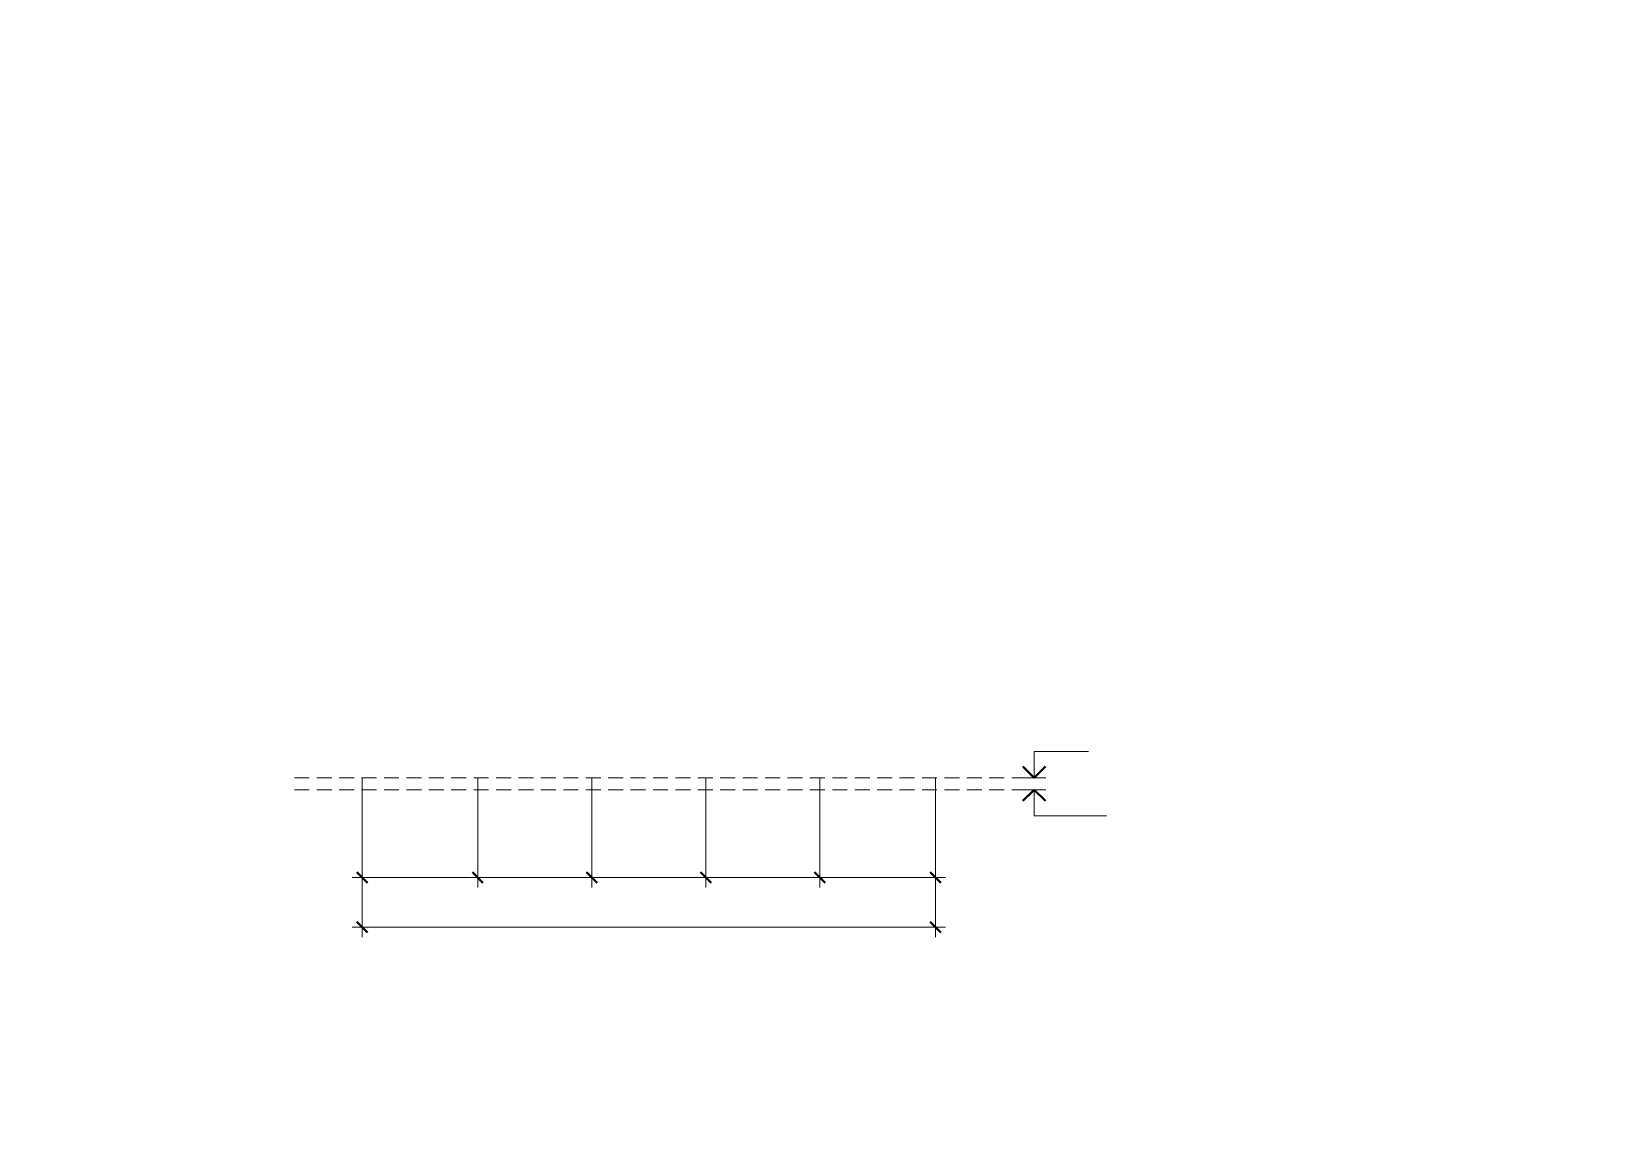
# Model space of a CAD drawing. Header units: millimetres. Extents: x 0 to 7980, y 0 to 297.
# Drawn here: x 3780 to 4200, y 0 to 297 of the extents above; entities that cross this region are included whole.
import ezdxf

# ---------------------------------------------------------------- set-up
doc = ezdxf.new("R2010")
doc.units = ezdxf.units.MM
for name, pattern in [('K5LT_BASIC', [0]), ('K5LT_DASHED', [6, 4, -2]), ('K5LT_THIN', [0])]:
    doc.linetypes.add(name, pattern=pattern)
doc.layers.add('Системный слой', color=7, linetype='Continuous')
doc.styles.add('KTEXTSTYLE', font='GOST_AU.SHX', dxfattribs={"width": 0.96, "height": 5})

# ---------------------------------------------------------------- blocks, each defined once
blk = doc.blocks.new('U140')
at = {"layer": 'Системный слой', "color": 7, "linetype": 'K5LT_THIN', "lineweight": 18}
for p, q in [((4048.39, 97.34), (4048.39, 104.34)), ((4048.39, 104.34), (4062.93, 104.34)), ((4042.8, 97.34), (4050.39, 97.34))]:
    blk.add_line(p, q, dxfattribs=at)
at = {"layer": 'Системный слой', "color": 5, "linetype": 'K5LT_BASIC', "lineweight": 40}
for p, q in [((4045.39, 100.34), (4048.39, 97.34)), ((4048.39, 97.34), (4051.39, 100.34))]:
    blk.add_line(p, q, dxfattribs=at)
blk = doc.blocks.new('U141')
at = {"layer": 'Системный слой', "color": 7, "linetype": 'K5LT_THIN', "lineweight": 18}
for p, q in [((4043.13, 94.14), (4050.39, 94.14)), ((4048.39, 94.14), (4048.39, 87.14)), ((4048.39, 87.14), (4067.78, 87.14))]:
    blk.add_line(p, q, dxfattribs=at)
at = {"layer": 'Системный слой', "color": 5, "linetype": 'K5LT_BASIC', "lineweight": 40}
for p, q in [((4048.39, 94.14), (4045.39, 91.14)), ((4051.39, 91.14), (4048.39, 94.14))]:
    blk.add_line(p, q, dxfattribs=at)
blk = doc.blocks.new('U139')
at = {"layer": 'Системный слой', "color": 7, "linetype": 'K5LT_DASHED', "lineweight": 18}
for p, q in [((3850.38, 97.34), (4051.55, 97.34)), ((3850.38, 94.14), (4051.55, 94.14))]:
    blk.add_line(p, q, dxfattribs=at)
at = {"layer": 'Системный слой'}
for name in ['U140', 'U141']:
    blk.add_blockref(name, (0, 0), dxfattribs=at)

msp = doc.modelspace()

# ---------------------------------------------------------------- linework, layer by layer
at = {"layer": 'Системный слой', "color": 7, "linetype": 'K5LT_THIN', "lineweight": 18}
for p, q in [((3868.5129, 97.34377), (3868.5129, 68.01044)), ((3868.5129, 97.34377), (3868.5129, 54.67711)), ((3899.44623, 97.34377), (3899.44623, 68.01044)), ((3899.44623, 97.34377), (3899.44623, 68.01044)), ((3929.97956, 97.34377), (3929.97956, 68.01044)), ((3929.97956, 97.34377), (3929.97956, 68.01044)), ((3960.5129, 97.34377), (3960.5129, 68.01044)), ((3960.5129, 97.34377), (3960.5129, 68.01044)), ((3991.04623, 97.34377), (3991.04623, 68.01044)), ((3991.04623, 97.34377), (3991.04623, 68.01044)), ((4021.97956, 97.34377), (4021.97956, 68.01044)), ((4021.97956, 97.34377), (4021.97956, 54.67711)), ((3868.5129, 70.67711), (3865.84623, 70.67711)), ((3868.5129, 70.67711), (3899.44623, 70.67711)), ((3899.44623, 70.67711), (3896.77956, 70.67711)), ((3899.44623, 70.67711), (3902.1129, 70.67711)), ((3899.44623, 70.67711), (3929.97956, 70.67711)), ((3929.97956, 70.67711), (3927.3129, 70.67711)), ((3929.97956, 70.67711), (3932.64623, 70.67711)), ((3929.97956, 70.67711), (3960.5129, 70.67711)), ((3960.5129, 70.67711), (3957.84623, 70.67711)), ((3960.5129, 70.67711), (3963.17956, 70.67711)), ((3960.5129, 70.67711), (3991.04623, 70.67711)), ((3991.04623, 70.67711), (3988.37956, 70.67711)), ((3991.04623, 70.67711), (3993.7129, 70.67711)), ((3991.04623, 70.67711), (4021.97956, 70.67711)), ((4021.97956, 70.67711), (4024.64623, 70.67711)), ((3868.5129, 57.34377), (3865.84623, 57.34377)), ((3868.5129, 57.34377), (4021.97956, 57.34377)), ((4021.97956, 57.34377), (4024.64623, 57.34377))]:
    msp.add_line(p, q, dxfattribs=at)
at = {"layer": 'Системный слой', "color": 5, "linetype": 'K5LT_BASIC', "lineweight": 40}
for p, q in [((3869.9269, 69.26311), (3867.0989, 72.09111)), ((3898.03223, 72.09111), (3900.86023, 69.26311)), ((3900.86023, 69.26311), (3898.03223, 72.09111)), ((3928.56556, 72.09111), (3931.39356, 69.26311)), ((3931.39356, 69.26311), (3928.56556, 72.09111)), ((3959.0989, 72.09111), (3961.9269, 69.26311)), ((3961.9269, 69.26311), (3959.0989, 72.09111)), ((3989.63223, 72.09111), (3992.46023, 69.26311)), ((3992.46023, 69.26311), (3989.63223, 72.09111)), ((4020.56556, 72.09111), (4023.39356, 69.26311)), ((3869.9269, 55.92977), (3867.0989, 58.75777)), ((4020.56556, 58.75777), (4023.39356, 55.92977))]:
    msp.add_line(p, q, dxfattribs=at)

# ---------------------------------------------------------------- block references
at = {"layer": 'Системный слой'}
msp.add_blockref('U139', (0, 0), dxfattribs=at)

doc.saveas('drawing.dxf')
